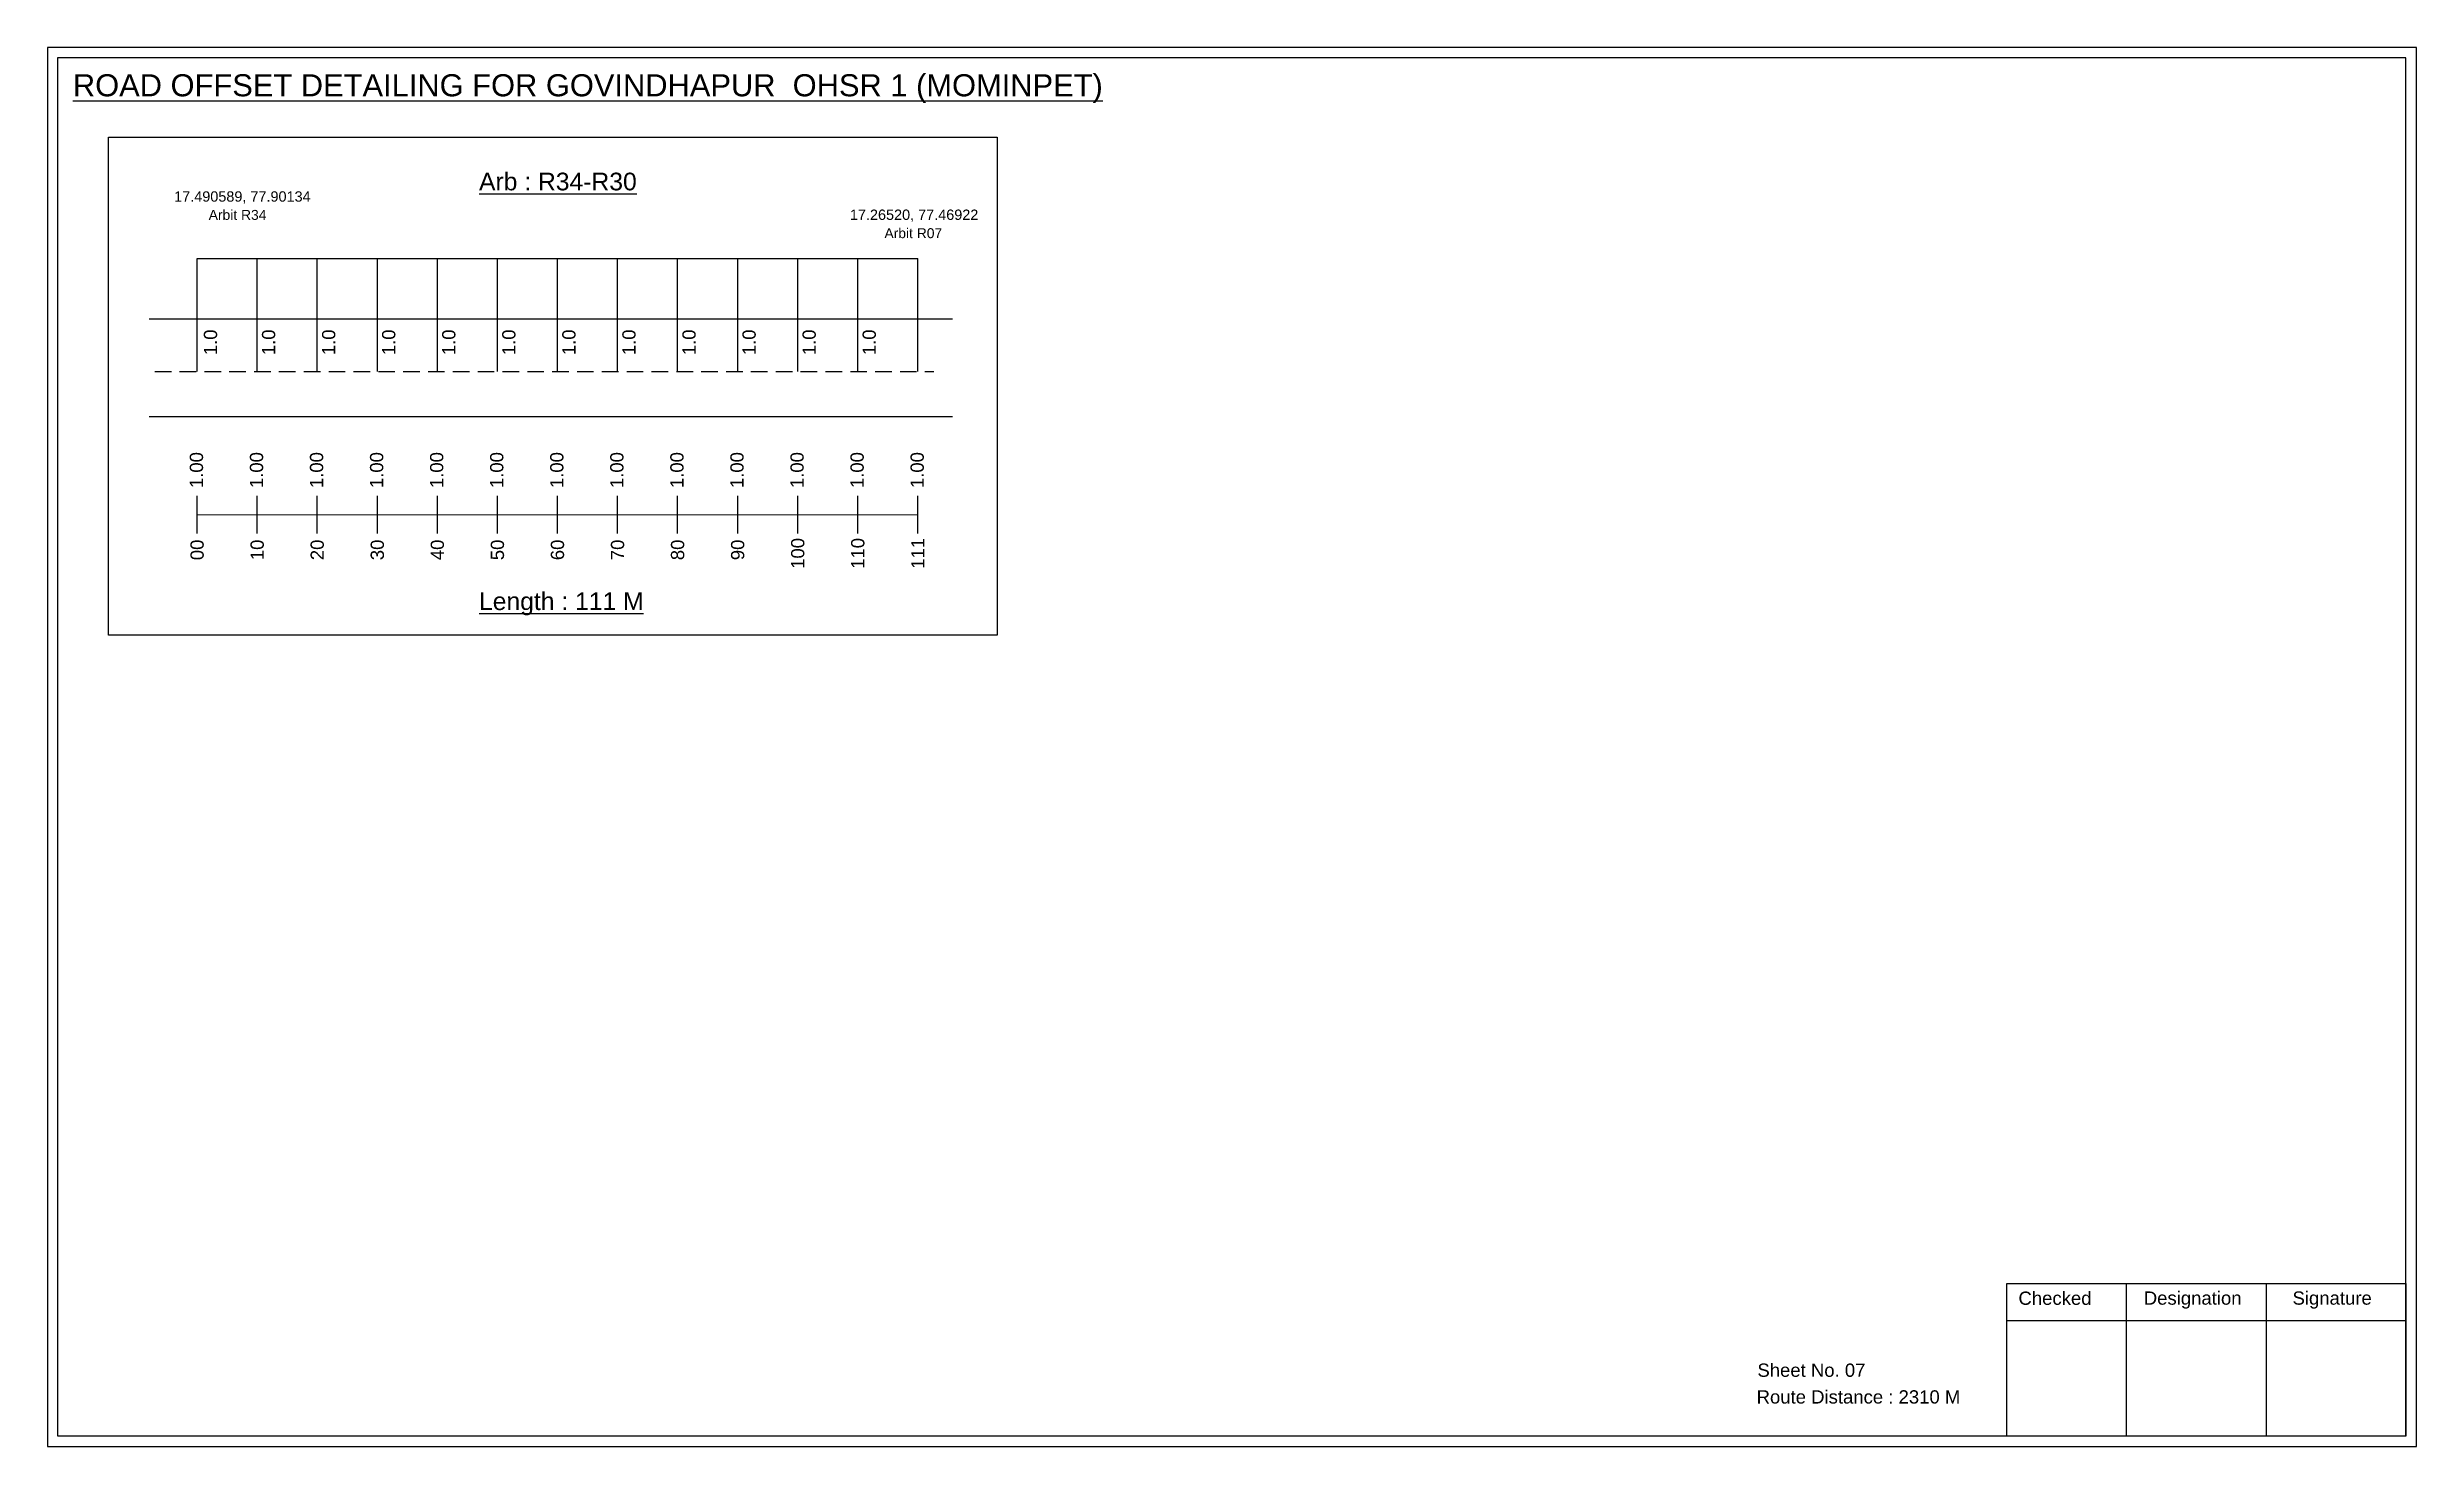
# Model space of a CAD drawing. Header units: inches. Extents: x -117 to 51867, y -12715 to 3423.
# Drawn here: x 33137 to 33674, y 354 to 671 of the extents above; entities that cross this region are included whole.
import ezdxf

# ---------------------------------------------------------------- set-up
doc = ezdxf.new("R2010")
doc.units = ezdxf.units.IN
doc.header["$MEASUREMENT"] = 0
doc.linetypes.add('DASHED2', pattern=[0.375, 0.25, -0.125])
doc.layers.add('PDF_Geometry', color=7, linetype='Continuous')
doc.layers.add('PDF_Text', color=5, linetype='Continuous')
doc.styles.add('PDF Arial', font='arial.ttf')
doc.styles.get("Standard").update_dxf_attribs({"font": 'arial.ttf'})

msp = doc.modelspace()

# ---------------------------------------------------------------- texts
at = {"color": 242, "true_color": 0xcd2027}
for s, height, p in [('%%UROAD OFFSET DETAILING FOR GOVINDHAPUR  OHSR 1 (MOMINPET)', 5, (33143.06, 660.11)), ('%%UArb : R34-R30', 4, (33235.02, 638.83)), ('%%ULength : 111 M', 4, (33235.02, 543.83))]:
    msp.add_text(s, height=height, dxfattribs=at).set_placement(p)
at = {"color": 5}
for s, height, p in [('17.490589, 77.90134', 2.34, (33165.99, 636.27)), ('Arbit R34', 2.246, (33173.81, 632.15)), ('17.26520, 77.46922', 2.34, (33319, 632.14)), ('Arbit R07', 2.246, (33326.82, 628.01))]:
    msp.add_text(s, height=height, dxfattribs=at).set_placement(p)
for p in [(33175.71, 601.51), (33188.87, 601.51), (33202.47, 601.51), (33216.07, 601.51), (33229.67, 601.51), (33243.27, 601.51), (33256.87, 601.51), (33270.47, 601.51), (33284.07, 601.51), (33297.67, 601.51), (33311.27, 601.51), (33324.87, 601.51)]:
    msp.add_text('1.0', height=3, rotation=90).set_placement(p)
at = {"color": 217, "true_color": 0x93278f}
for s, p in [('1.00', (33172.53, 571.43)), ('1.00', (33186.13, 571.43)), ('1.00', (33199.73, 571.43)), ('1.00', (33213.33, 571.43)), ('1.00', (33226.93, 571.43)), ('1.00', (33240.53, 571.43)), ('1.00', (33254.13, 571.43)), ('1.00', (33267.73, 571.43)), ('1.00', (33281.33, 571.43)), ('1.00', (33294.93, 571.43)), ('1.00', (33308.53, 571.43)), ('1.00', (33322.13, 571.43)), ('1.00', (33335.73, 571.43)), ('00', (33172.68, 555.11)), ('10', (33186.28, 555.11)), ('20', (33199.88, 555.11)), ('30', (33213.48, 555.11)), ('40', (33227.08, 555.11)), ('50', (33240.68, 555.11)), ('60', (33254.28, 555.11)), ('70', (33267.88, 555.11)), ('80', (33281.48, 555.11)), ('90', (33295.08, 555.11)), ('100', (33308.68, 553.15)), ('110', (33322.28, 553.15)), ('111', (33335.88, 553.16))]:
    msp.add_text(s, height=3, rotation=90, dxfattribs=at).set_placement(p)
for s, p in [('Sheet No. 07', (33524.49, 370.27)), ('Route Distance : 2310 M', (33524.31, 364.22))]:
    msp.add_text(s, height=3).set_placement(p)
at = {"layer": 'PDF_Text', "color": 7, "attachment_point": 7, "style": 'PDF Arial'}
for s, insert, char_height in [('Checked', (33583.6, 386.52), 3.001), ('Designation', (33611.98, 385.69), 3.0006), ('Signature', (33645.66, 385.69), 3.001)]:
    msp.add_mtext(s, dxfattribs=dict(at, insert=insert, char_height=char_height))

# ---------------------------------------------------------------- linework, layer by layer
at = {"color": 5}
msp.add_line((33171.2, 623.37), (33334.4, 623.37), dxfattribs=at)
for p, q in [((33171.2, 597.83), (33171.2, 623.37)), ((33184.8, 597.83), (33184.8, 623.37)), ((33198.4, 597.83), (33198.4, 623.37)), ((33212, 597.83), (33212, 623.37)), ((33225.6, 597.83), (33225.6, 623.37)), ((33239.2, 597.83), (33239.2, 623.37)), ((33252.8, 597.83), (33252.8, 623.37)), ((33266.4, 597.83), (33266.4, 623.37)), ((33280, 597.83), (33280, 623.37)), ((33293.6, 597.83), (33293.6, 623.37)), ((33307.2, 597.83), (33307.2, 623.37)), ((33320.8, 597.83), (33320.8, 623.37)), ((33334.4, 597.83), (33334.4, 623.37)), ((33160.33, 609.71), (33342.23, 609.71)), ((33342.23, 587.53), (33160.33, 587.53))]:
    msp.add_line(p, q)
at = {"linetype": 'DASHED2', "ltscale": 15}
msp.add_line((33161.6, 597.83), (33338.01, 597.83), dxfattribs=at)
at = {"color": 217, "true_color": 0x93278f}
for p, q in [((33171.2, 561.13), (33171.2, 569.69)), ((33184.8, 561.13), (33184.8, 569.69)), ((33198.4, 561.13), (33198.4, 569.69)), ((33212, 561.13), (33212, 569.69)), ((33225.6, 561.13), (33225.6, 569.69)), ((33239.2, 561.13), (33239.2, 569.69)), ((33252.8, 561.13), (33252.8, 569.69)), ((33266.4, 561.13), (33266.4, 569.69)), ((33280, 561.13), (33280, 569.69)), ((33293.6, 561.13), (33293.6, 569.69)), ((33307.2, 561.13), (33307.2, 569.69)), ((33320.8, 561.13), (33320.8, 569.69)), ((33334.4, 561.13), (33334.4, 569.69)), ((33171.2, 565.4), (33334.4, 565.43))]:
    msp.add_line(p, q, dxfattribs=at)
msp.add_lwpolyline([(33151.11, 650.85), (33352.35, 650.85), (33352.35, 538.17), (33151.11, 538.17)], close=True)
at = {"layer": 'PDF_Geometry'}
for points in [[(33137.28, 671.19), (33137.28, 354.47), (33673.76, 354.47), (33673.76, 671.19)], [(33139.61, 668.86), (33139.61, 356.89), (33671.34, 356.89), (33671.34, 668.86)]]:
    msp.add_lwpolyline(points, close=True, dxfattribs=at)
at = {"layer": 'PDF_Geometry', "color": 242, "true_color": 0xcc1f26}
msp.add_lwpolyline([(33671.34, 356.8), (33580.99, 356.8), (33580.99, 391.41), (33671.34, 391.41)], close=True, dxfattribs=at)
for points in [[(33607.98, 391.41), (33607.98, 356.8)], [(33639.7, 391.41), (33639.7, 356.8)], [(33580.99, 383.04), (33671.34, 383.04)]]:
    msp.add_lwpolyline(points, dxfattribs=at)

msp.set_redraw_order([(e.dxf.handle, doc.entitydb.next_handle()) for e in msp.query("TEXT MTEXT ATTDEF DIMENSION ARC_DIMENSION")])  # texts and dimensions are drawn at this point

doc.saveas('drawing.dxf')
